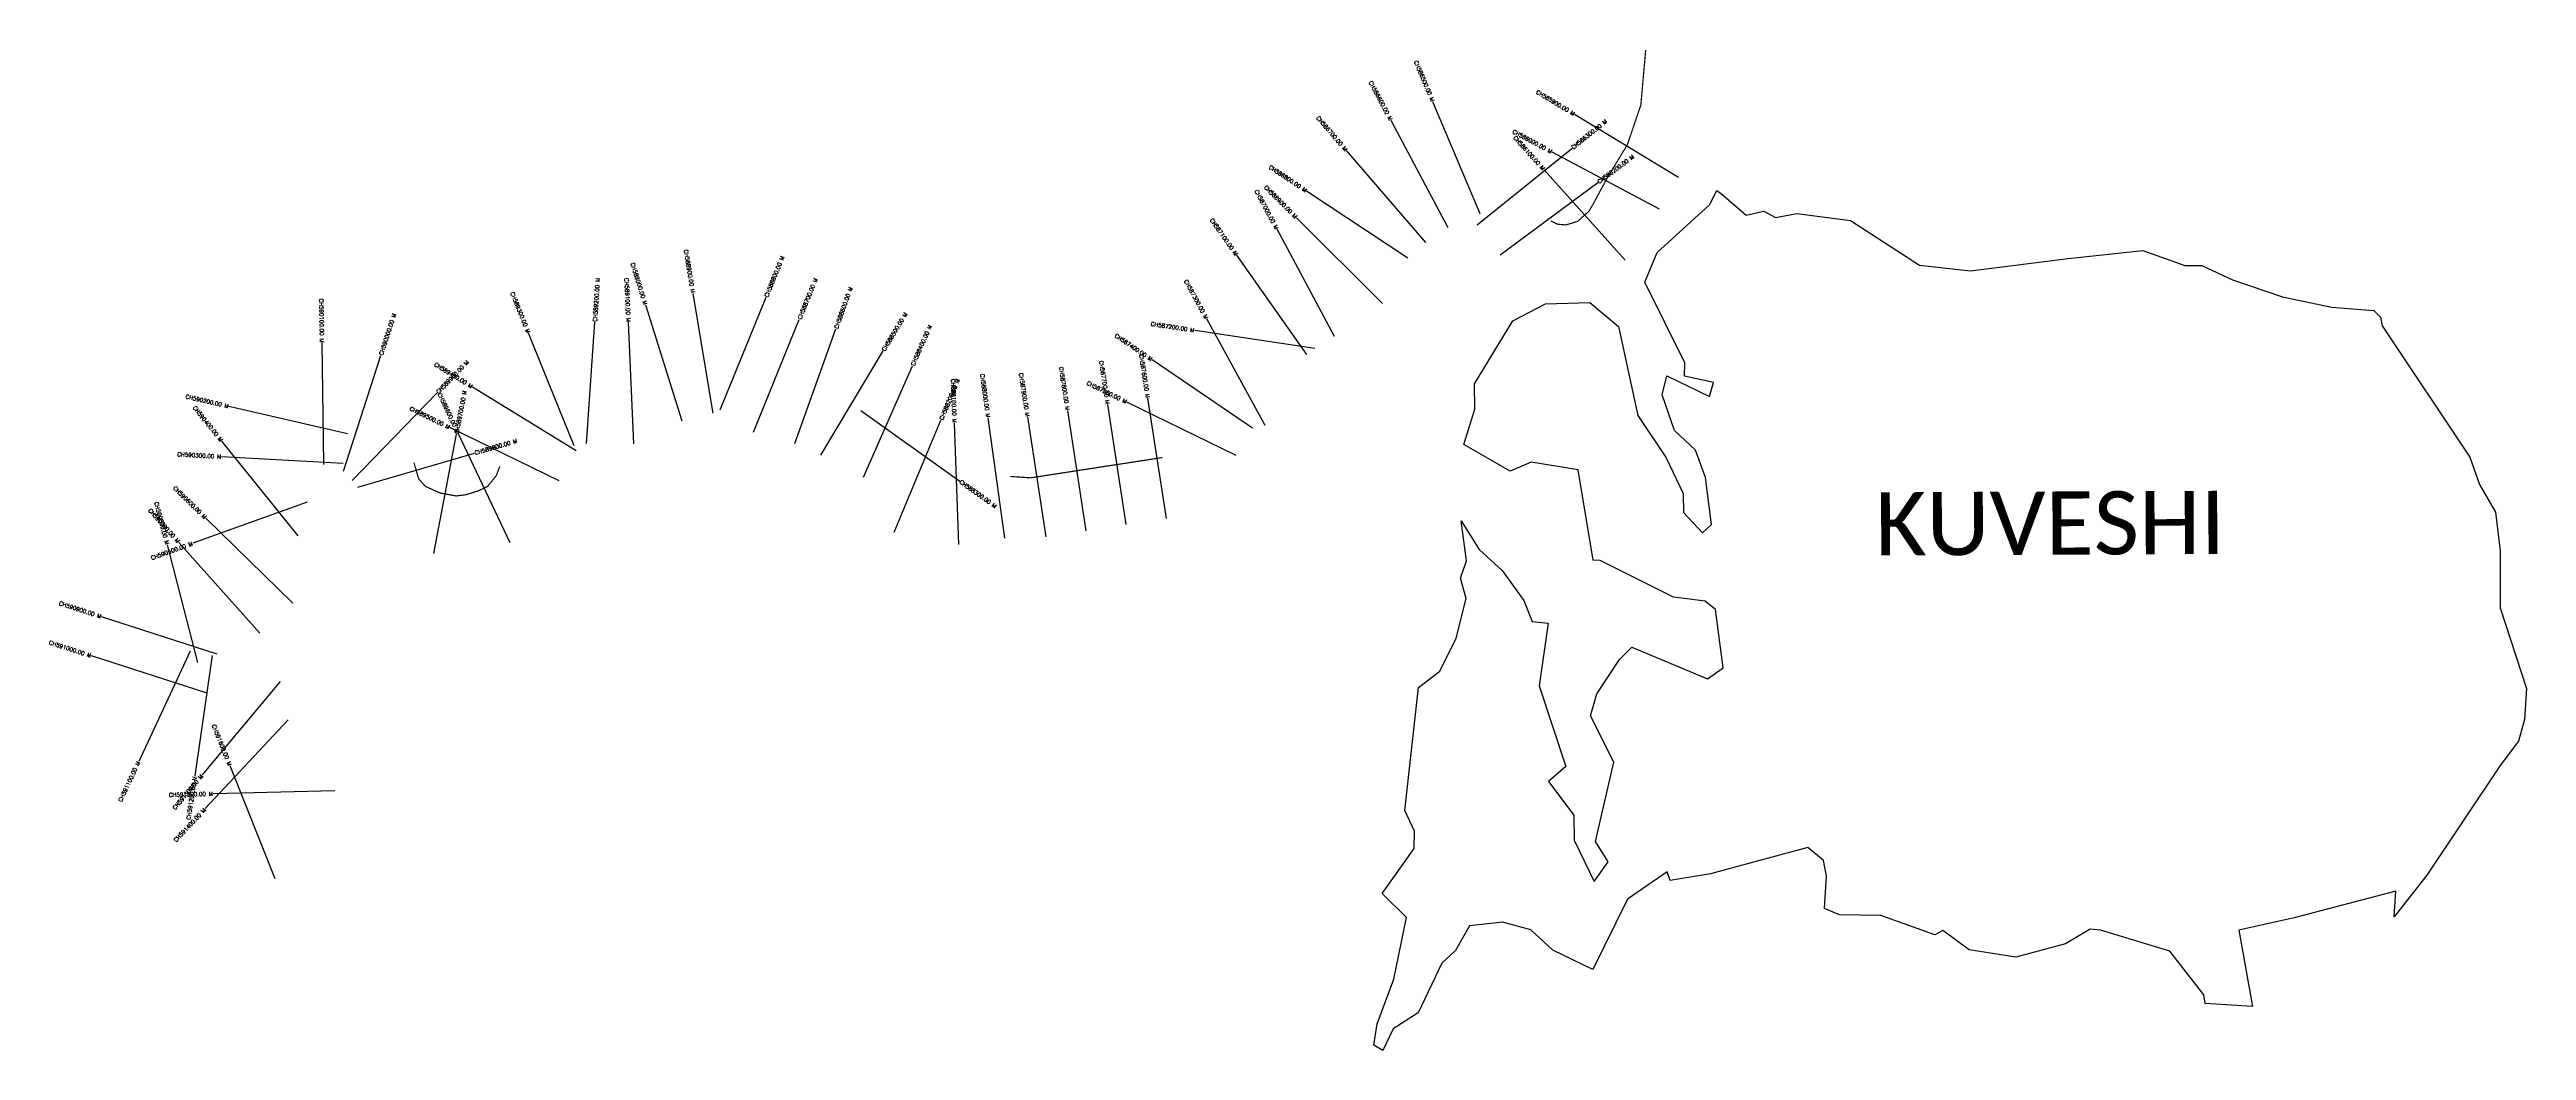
# Model space of a CAD drawing. Header units: metres. Extents: x 320261 to 326370, y 1835241 to 1837711.
import ezdxf
from ezdxf.enums import TextEntityAlignment as Align

# ---------------------------------------------------------------- set-up
doc = ezdxf.new("R2010")
doc.units = ezdxf.units.M
for name, color, linetype in [('CS', 134, 'Continuous'), ('CSMark', 6, 'Continuous'), ('NATURALLY PROTECTED', 3, 'Continuous'), ('VILLAGE NAME', 250, 'Continuous')]:
    doc.layers.add(name, color=color, linetype=linetype)
doc.styles.get("Standard").update_dxf_attribs({"font": 'simplex.shx'})

msp = doc.modelspace()

# ---------------------------------------------------------------- linework, layer by layer
at = {"color": 3, "flags": 128}
for points in [[(325569.3, 1837178.5), (325645.4, 1837143.1), (325768.4, 1837100.9), (325890.3, 1837075.2), (325993.5, 1837067.2), (326010.2, 1837051), (326014.5, 1837029.3), (326230.6, 1836705), (326254.7, 1836637.9), (326293.7, 1836569.3), (326305.6, 1836474), (326304.9, 1836333.4), (326370.2, 1836134.4), (326365.5, 1836058.1), (326350.2, 1836004), (326305.7, 1835943.9), (326124.4, 1835673.4), (326044.2, 1835570.7), (326047.8, 1835634.2), (325797.3, 1835568.3), (325661.1, 1835537.5), (325694.3, 1835349.1), (325577.4, 1835356.9), (325574.7, 1835378.4), (325490.5, 1835486.2), (325319.3, 1835537.7), (325293.9, 1835540.2), (325233.4, 1835503.8), (325110.6, 1835470.9), (324995.8, 1835489.2), (324930.6, 1835536.6), (324910.8, 1835526.7), (324777.5, 1835573.8), (324675.6, 1835575.8), (324638.5, 1835590.9), (324644.1, 1835671.2), (324636, 1835709.6), (324598, 1835741.5), (324358, 1835676.8), (324258, 1835660), (324250.4, 1835681.8), (324152.7, 1835614.5), (324067.6, 1835440.5), (323968.6, 1835488.3), (323914.6, 1835538.6), (323844.7, 1835557.7), (323763.1, 1835548.7), (323728.8, 1835487.5), (323695.1, 1835456.1), (323636.6, 1835333.5), (323575, 1835294.4), (323549.8, 1835240.9), (323527.3, 1835254.2), (323535.3, 1835306.7), (323576.7, 1835416.8), (323608.2, 1835569.5), (323547.9, 1835628.2), (323626.6, 1835739.1), (323627.2, 1835782), (323603.6, 1835833.1), (323637.6, 1836136.9), (323689.7, 1836177.3), (323730.1, 1836258.8), (323754.7, 1836356.3), (323741, 1836406.5), (323756, 1836449.5), (323743, 1836548.3), (323786.9, 1836477.4), (323844, 1836425.6), (323897.2, 1836351.4), (323917.5, 1836299.3), (323957.6, 1836295.6), (323934.8, 1836141.1), (324000.8, 1835941.9), (323958, 1835905.1), (324020.4, 1835821.3), (324021.2, 1835759.8), (324070.4, 1835658), (324105, 1835706.4), (324074.2, 1835756.9), (324119.6, 1835952.2), (324062, 1836066.6), (324077.4, 1836121.5), (324133.3, 1836205.9), (324163.3, 1836236.6), (324349.9, 1836158.1), (324389.1, 1836184.9), (324370.1, 1836329.5), (324344.8, 1836350.1), (324266.7, 1836359.7), (324085.4, 1836449.8), (324068.5, 1836450.9), (324031.6, 1836673.7), (323915.4, 1836693), (323863.6, 1836670.3), (323749.4, 1836736.6), (323776.2, 1836824.1), (323775.5, 1836886.3), (323869.7, 1837042), (323950.4, 1837083.5), (324059.6, 1837087.3), (324130.7, 1837027.7), (324178.4, 1836807.8), (324248.1, 1836703.3), (324289.8, 1836615.5), (324291.2, 1836568.8), (324337.7, 1836518.5), (324360.1, 1836539.2), (324345, 1836654.7), (324320.4, 1836722.9), (324268.8, 1836770.8), (324238.4, 1836859.2), (324249.7, 1836905.8), (324355.5, 1836854.7), (324364.8, 1836889.7), (324293.7, 1836905.1), (324294.5, 1836937.7), (324195.4, 1837136.9), (324226, 1837210.1), (324355.4, 1837327.7), (324372.9, 1837363.3), (324385.7, 1837354.7), (324445.3, 1837302.5), (324489.5, 1837312.3), (324518.3, 1837296.5), (324570.2, 1837306.8), (324702.9, 1837289.5), (324873, 1837179.1), (324999, 1837165.4), (325239.7, 1837195.7), (325423.7, 1837214.9), (325527.8, 1837178.2)], [(325527.8, 1837178.2), (325569.3, 1837178.5)]]:
    msp.add_lwpolyline(points, dxfattribs=at)
at = {"layer": 'CS'}
for p, q in [((323710.3, 1837271.2), (323569.9, 1837536.3)), ((323789.6, 1837306.2), (323673.1, 1837582.6)), ((324278.9, 1837395.5), (324022.4, 1837551.1)), ((323655.4, 1837234.7), (323459.6, 1837462.1)), ((323781.8, 1837278.9), (324015.3, 1837467.3)), ((324147.5, 1837191.3), (323947.1, 1837414.6)), ((324231.5, 1837316.9), (323966.9, 1837458.3)), ((323611.2, 1837196.3), (323361.2, 1837362.1)), ((323838.9, 1837204.2), (324079.7, 1837383.1)), ((323548.6, 1837084.1), (323336.5, 1837296.3)), ((323430.3, 1837003.2), (323288.7, 1837267.7)), ((323362.2, 1836958.6), (323189.3, 1837203.7)), ((321897.7, 1836813.5), (321848.4, 1837109.4)), ((321821, 1836794.3), (321731.3, 1837080.6)), ((321915.2, 1836821.8), (322028.1, 1837099.8)), ((321997.2, 1836767.2), (322110.1, 1837045.2)), ((323259.1, 1836783.1), (323115.3, 1837046.4)), ((320937.7, 1836687.4), (320933, 1836987.3)), ((321555.1, 1836733.1), (321442.6, 1837011.2)), ((321585.7, 1836739.2), (321605.9, 1837038.5)), ((321702.4, 1836738.4), (321689, 1837038.1)), ((322099, 1836739.2), (322200.3, 1837021.6)), ((323382.1, 1836973.2), (323085.5, 1837018)), ((320985.8, 1836670.4), (321077.9, 1836955.9)), ((322163, 1836710.1), (322317.2, 1836967.4)), ((322268.6, 1836656.1), (322389.3, 1836930.8)), ((323228.4, 1836776.6), (322980.3, 1836945.2)), ((321007.5, 1836647.9), (321216.3, 1836863.3)), ((321559.8, 1836721.1), (321304.3, 1836878.2)), ((320995.6, 1836762.5), (320703.4, 1836830.5)), ((322262.1, 1836820.8), (322506.2, 1836646.4)), ((322617.5, 1836505.2), (322576.4, 1836802.4)), ((322719.2, 1836508.3), (322673.5, 1836804.8)), ((322818, 1836523.5), (322772.3, 1836820)), ((322916.8, 1836538.8), (322871.2, 1836835.3)), ((323187.7, 1836709.7), (322918, 1836841.2)), ((323015.7, 1836554), (322970, 1836850.5)), ((320874.1, 1836510.8), (320686.1, 1836744.7)), ((321209.1, 1836467.1), (321264.6, 1836761.9)), ((321518.2, 1836646.7), (321248.5, 1836778.1)), ((321397.4, 1836493.4), (321269, 1836764.6)), ((322343.8, 1836520.1), (322459.6, 1836796.9)), ((322503.4, 1836489.3), (322493.3, 1836789.2)), ((320984.9, 1836689.7), (320685.3, 1836706.4)), ((321021, 1836631.3), (321309, 1836715.2)), ((320896.5, 1836594.2), (320614.2, 1836492.7)), ((320861, 1836344.8), (320646.5, 1836554.6)), ((320779.3, 1836270.6), (320580, 1836494.8)), ((320627.1, 1836198.5), (320551.6, 1836488.8)), ((320674.4, 1836219.3), (320388.9, 1836311.5)), ((320649.8, 1836122.7), (320364.3, 1836214.8)), ((320608.2, 1836226.2), (320480.9, 1835954.5)), ((320662, 1836215.5), (320619.1, 1835918.6)), ((320829.5, 1836151.6), (320637.5, 1835921.1)), ((320849.4, 1836057), (320644.6, 1835837.8)), ((320817.6, 1835664.8), (320706.2, 1835943.3)), ((320964.7, 1835882.1), (320664.8, 1835874.4))]:
    msp.add_line(p, q, dxfattribs=at)
at = {"layer": 'NATURALLY PROTECTED', "color": 2, "const_width": 3, "flags": 128}
for points in [[(324197.8, 1837709.9), (324185.8, 1837574.4), (324152.6, 1837476.6), (324103.1, 1837394.9), (324071, 1837334.9), (324058.2, 1837312.7), (324029.7, 1837287.1), (324001.1, 1837278.4), (323980.7, 1837280.1), (323963.5, 1837288.2)], [(321371.5, 1836682.5), (321363, 1836659.9), (321341.3, 1836632.9), (321319.1, 1836622.3), (321287.5, 1836612.4), (321263.6, 1836609.5), (321223.2, 1836617.1), (321187.6, 1836633.4), (321171.2, 1836652.1), (321159.7, 1836691.7)], [(323005.4, 1836704.2), (322680.7, 1836654.2), (322630.3, 1836657.6)]]:
    msp.add_lwpolyline(points, dxfattribs=at)

# ---------------------------------------------------------------- texts
at = {"layer": 'CSMark'}
for s, rotation, p in [('CH586500.00 M', 292.841, (323672.7, 1837583.5)), ('CH586600.00 M', 297.90833, (323569.4, 1837537.1)), ('CH585900.00 M', 328.76331, (324021.6, 1837551.6)), ('CH586700.00 M', 310.72748, (323459, 1837462.8)), ('CH586000.00 M', 331.89222, (323966, 1837458.7)), ('CH586100.00 M', 311.90811, (323946.5, 1837415.3)), ('CH586800.00 M', 326.44993, (323360.3, 1837362.7)), ('CH587000.00 M', 298.16738, (323288.2, 1837268.5)), ('CH586900.00 M', 314.98569, (323335.8, 1837297)), ('CH587100.00 M', 305.20462, (323188.7, 1837204.5)), ('CH589000.00 M', 287.38592, (321731, 1837081.5)), ('CH588900.00 M', 279.45821, (321848.3, 1837110.4)), ('CH589300.00 M', 292.0168, (321442.3, 1837012.1)), ('CH589100.00 M', 272.56254, (321689, 1837039.1)), ('CH587300.00 M', 298.64543, (323114.8, 1837047.3)), ('CH590100.00 M', 270.8923, (320933, 1836988.3)), ('CH587400.00 M', 325.80051, (322979.5, 1836945.7)), ('CH587200.00 M', 351.39949, (323084.5, 1837018.2)), ('CH589400.00 M', 328.41144, (321303.4, 1836878.7)), ('CH587800.00 M', 278.75575, (322772.2, 1836821)), ('CH587700.00 M', 278.75575, (322871, 1836836.3)), ('CH587600.00 M', 278.75575, (322969.9, 1836851.5)), ('CH590200.00 M', 346.90228, (320702.4, 1836830.7)), ('CH589600.00 M', 295.33483, (321268.6, 1836765.5)), ('CH588100.00 M', 271.94078, (322493.2, 1836790.2)), ('CH588000.00 M', 277.87678, (322576.2, 1836803.4)), ('CH587900.00 M', 278.75575, (322673.3, 1836805.8)), ('CH587500.00 M', 334.00001, (322917.1, 1836841.6)), ('CH590400.00 M', 308.78344, (320685.5, 1836745.5)), ('CH589500.00 M', 334.03026, (321247.6, 1836778.6)), ('CH590300.00 M', 356.81781, (320684.4, 1836706.4)), ('CH590600.00 M', 315.64501, (320645.8, 1836555.3)), ('CH590700.00 M', 311.65009, (320579.3, 1836495.5)), ('CH590800.00 M', 284.58998, (320551.3, 1836489.8)), ('CH590500.00 M', 19.77627, (320613.3, 1836492.4)), ('CH590900.00 M', 342.08721, (320388, 1836311.8)), ('CH591000.00 M', 342.13178, (320363.3, 1836215.1)), ('CH591600.00 M', 291.79263, (320705.9, 1835944.3)), ('CH591100.00 M', 64.89624, (320480.5, 1835953.6)), ('CH591300.00 M', 50.20726, (320636.8, 1835920.3)), ('CH591200.00 M', 81.77732, (320618.9, 1835917.6)), ('CH591500.00 M', 1.4707, (320663.8, 1835874.4)), ('CH591400.00 M', 46.94376, (320643.9, 1835837))]:
    msp.add_text(s, height=10, rotation=rotation, dxfattribs=at).set_placement(p, align=Align.MIDDLE_RIGHT)
for s, rotation, p in [('CH586300.00 M', 38.88661, (324016.1, 1837467.9)), ('CH586200.00 M', 36.60935, (324080.5, 1837383.7)), ('CH588800.00 M', 67.89903, (322028.5, 1837100.7)), ('CH589200.00 M', 86.15022, (321606, 1837039.5)), ('CH588700.00 M', 67.89991, (322110.4, 1837046.1)), ('CH588600.00 M', 70.25275, (322200.7, 1837022.5)), ('CH590000.00 M', 72.12945, (321078.2, 1836956.8)), ('CH588500.00 M', 59.06474, (322317.7, 1836968.3)), ('CH588400.00 M', 66.28136, (322389.7, 1836931.7)), ('CH589900.00 M', 45.88153, (321217, 1836864)), ('CH589700.00 M', 79.33496, (321264.8, 1836762.9)), ('CH588200.00 M', 67.29558, (322460, 1836797.8)), ('CH589800.00 M', 16.23985, (321310, 1836715.5)), ('CH588300.00 M', 324.44929, (322507, 1836645.8))]:
    msp.add_text(s, height=10, rotation=rotation, dxfattribs=at).set_placement(p, align=Align.MIDDLE_LEFT)
at = {"layer": 'VILLAGE NAME', "insert": (324763.5, 1836618.6), "char_height": 155.989, "attachment_point": 1, "rotation": 0.24353}
msp.add_mtext_dynamic_manual_height_columns('{\\fCalibri|b0|i0|c0|p34;KUVESHI}', width=1432.739, gutter_width=779.9, heights=[0], dxfattribs=at)

doc.saveas('drawing.dxf')
